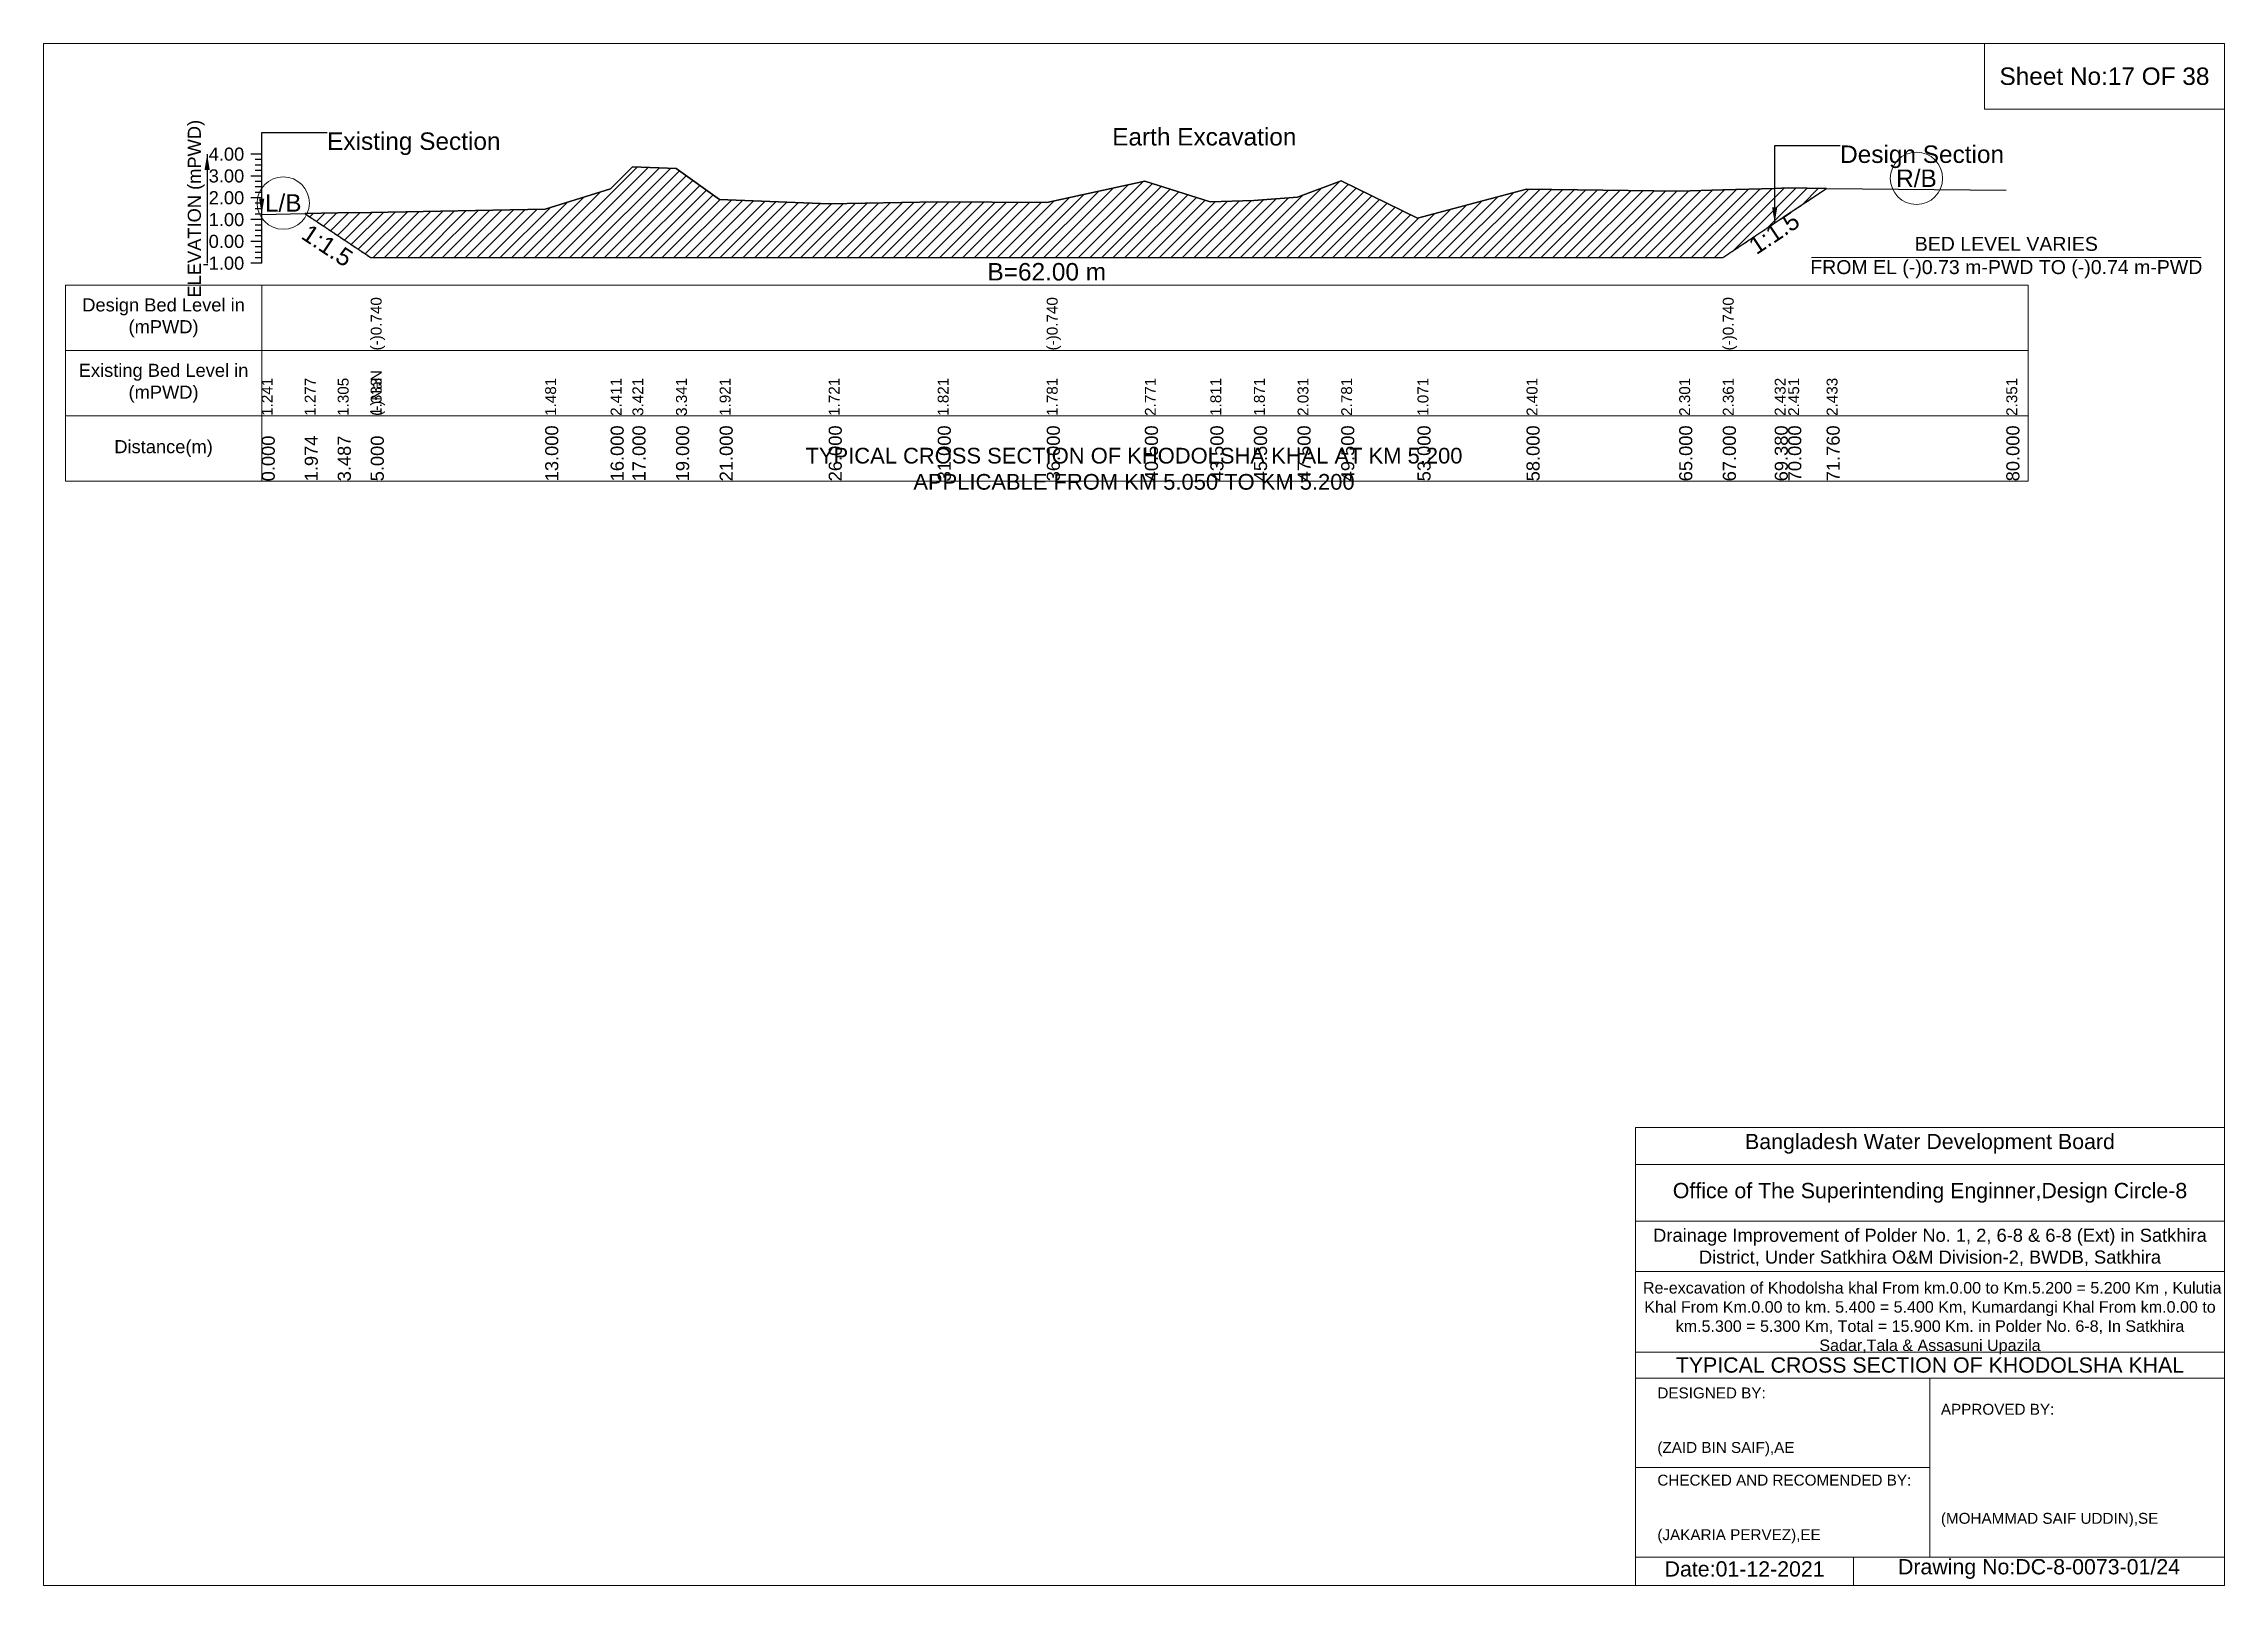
# Model space of a CAD drawing. Header units: inches. Extents: x 93000 to 476000, y -4242 to 0.
# Drawn here: x 260000 to 266000, y -4242 to 0 of the extents above; entities that cross this region are included whole.
import ezdxf

# ---------------------------------------------------------------- set-up
doc = ezdxf.new("R2010")
doc.units = ezdxf.units.IN
doc.header["$LTSCALE"] = 7
doc.header["$MEASUREMENT"] = 0
doc.linetypes.add('DASHED', pattern=[0.75, 0.5, -0.25])
for name, color, linetype, lineweight in [('Cross section Data Border', 7, 'Continuous', 9), ('Cross Section Labels', 7, 'Continuous', 9), ('Design_Bed_Level for Xsection', 7, 'DASHED', 25), ('Existing_Bed_Level for Xsection', 7, 'Continuous', 25), ('Long Section Labels', 7, 'Continuous', 9)]:
    doc.layers.add(name, color=color, linetype=linetype, lineweight=lineweight)
doc.styles.get("Standard").update_dxf_attribs({"font": 'arial.ttf'})
doc.dimstyles.get("Standard").update_dxf_attribs({"dimtxt": 0.18, "dimasz": 0.18, "dimexe": 0.18, "dimexo": 0.0625, "dimgap": 0.09, "dimtad": 0, "dimtih": 1, "dimtoh": 1, "dimdec": 4, "dimzin": 0, "dimdsep": 46, "dimtxsty": 'Standard', "dimcen": 0.09, "dimadec": 0, "dimazin": 0, "dimtfac": 1, "dimtdec": 4, "dimtofl": 0, "dimtmove": 0, "dimatfit": 3, "dimfxl": 1, "dimtolj": 1, "dimtzin": 0, "dimarcsym": 0})

msp = doc.modelspace()

# ---------------------------------------------------------------- texts
at = {"layer": 'Cross section Data Border', "attachment_point": 5}
for s, insert, char_height in [('Sheet No:17 OF 38', (265670, -90), 48), ('Bangladesh Water Development Board', (265190, -3027), 42), ('Office of The Superintending Enginner,Design Circle-8', (265190, -3162), 42)]:
    msp.add_mtext(s, dxfattribs=dict(at, insert=insert, char_height=char_height))
at = {"layer": 'Cross section Data Border'}
for s, insert, char_height, width, attachment_point in [('Design Bed Level in (mPWD)', (260330, -754.3), 36, 480, 5), ('Existing Bed Level in (mPWD)', (260330, -934.3), 36, 480, 5), ('Distance(m)', (260330, -1114.3), 36, 480, 5), ('Drainage Improvement of Polder No. 1, 2, 6-8 & 6-8 (Ext) in Satkhira District, Under Satkhira O&M Division-2, BWDB, Satkhira', (265190, -3312), 36, 1680, 5), (' Re-excavation of Khodolsha khal From km.0.00 to Km.5.200 = 5.200 Km , Kulutia Khal From Km.0.00 to km. 5.400 = 5.400 Km, Kumardangi Khal From km.0.00 to km.5.300 = 5.300 Km, Total = 15.900 Km. in Polder No. 6-8, In Satkhira Sadar,Tala & Assasuni Upazila', (265190, -3507), 31.6143, 1620, 5), ('TYPICAL CROSS SECTION OF KHODOLSHA KHAL', (265190, -3636), 42, 1680, 5), ('DESIGNED BY:^J^J^J(ZAID BIN SAIF),AE', (264440, -3792), 30, 840, 4), ('APPROVED BY:^J^J^J^J^J^J(MOHAMMAD SAIF UDDIN),SE', (265220, -3912), 30, 840, 4), ('CHECKED AND RECOMENDED BY:^J^J^J(JAKARIA PERVEZ),EE', (264440, -4032), 30, 840, 4), ('Date:01-12-2021', (264680, -4197), 42, 840, 5), ('Drawing No:DC-8-0073-01/24', (265490, -4197), 42, 1320, 5)]:
    msp.add_mtext(s, dxfattribs=dict(at, insert=insert, char_height=char_height, width=width, attachment_point=attachment_point))
at = {"layer": 'Cross Section Labels'}
for s, insert, char_height, attachment_point in [('Earth Excavation', (262940, -232.3), 48, 1), ('Existing Section', (260780, -244.3), 48, 1), ('Design Section', (264942.8, -280.3), 48, 1), ('R/B', (265152.8, -370.7), 48, 5), ('L/B', (260659.2, -438.7), 48, 5), ('BED LEVEL VARIES ^JFROM EL (-)0.73 m-PWD TO (-)0.74 m-PWD', (265400, -588.7), 38.4, 5), ('B=62.00 m', (262760, -603.7), 48, 2), ('TYPICAL CROSS SECTION OF KHODOLSHA KHAL AT KM 5.200^JAPPLICABLE FROM KM 5.050 TO KM 5.200', (263000, -1170), 43.2, 5)]:
    msp.add_mtext(s, dxfattribs=dict(at, insert=insert, char_height=char_height, attachment_point=attachment_point))
at = {"layer": 'Cross Section Labels', "char_height": 48, "attachment_point": 2}
for insert, rotation in [((264747.8, -501), 33.69007), ((260794.2, -535.6), 326.30993)]:
    msp.add_mtext('1:1.5', dxfattribs=dict(at, insert=insert, rotation=rotation))
at = {"layer": 'Existing_Bed_Level for Xsection', "insert": (260420, -454.3), "char_height": 36, "attachment_point": 5, "rotation": 90}
msp.add_mtext('ELEVATION (mPWD)', dxfattribs=at)
at = {"layer": 'Existing_Bed_Level for Xsection', "char_height": 36, "attachment_point": 6}
for s, insert in [('4.00', (260552, -304.3)), ('3.00', (260552, -364.3)), ('2.00', (260552, -424.3)), ('1.00', (260552, -484.3)), ('0.00', (260552, -544.3)), ('-1.00', (260552, -604.3))]:
    msp.add_mtext(s, dxfattribs=dict(at, insert=insert))
at = {"layer": 'Long Section Labels', "attachment_point": 1, "rotation": 90}
for s, insert, char_height in [('(-)0.740', (260900, -844.3), 30), ('(-)0.740', (262760, -844.3), 30), ('(-)0.740', (264620, -844.3), 30), ('1.241', (260600, -1024.3), 30), ('1.277', (260718.4, -1024.3), 30), ('1.305', (260809.2, -1024.3), 30), ('(-)NaN', (260900, -1024.3), 30), ('(-)NaN', (260900, -1024.3), 30), ('1.333', (260900, -1024.3), 30), ('1.333', (260900, -1024.3), 30), ('1.481', (261380, -1024.3), 30), ('2.411', (261560, -1024.3), 30), ('3.421', (261620, -1024.3), 30), ('3.341', (261740, -1024.3), 30), ('1.921', (261860, -1024.3), 30), ('1.721', (262160, -1024.3), 30), ('1.821', (262460, -1024.3), 30), ('1.781', (262760, -1024.3), 30), ('1.781', (262760, -1024.3), 30), ('2.771', (263030, -1024.3), 30), ('1.811', (263210, -1024.3), 30), ('1.871', (263330, -1024.3), 30), ('2.031', (263450, -1024.3), 30), ('2.781', (263570, -1024.3), 30), ('1.071', (263780, -1024.3), 30), ('2.401', (264080, -1024.3), 30), ('2.301', (264500, -1024.3), 30), ('2.361', (264620, -1024.3), 30), ('2.361', (264620, -1024.3), 30), ('2.361', (264620, -1024.3), 30), ('2.432', (264762.8, -1024.3), 30), ('2.451', (264800, -1024.3), 30), ('2.433', (264905.6, -1024.3), 30), ('2.351', (265400, -1024.3), 30), ('1.974', (260718.4, -1204.3), 36), ('13.000', (261380, -1204.3), 36), ('16.000', (261560, -1204.3), 36), ('17.000', (261620, -1204.3), 36), ('19.000', (261740, -1204.3), 36), ('21.000', (261860, -1204.3), 36), ('26.000', (262160, -1204.3), 36), ('31.000', (262460, -1204.3), 36), ('36.000', (262760, -1204.3), 36), ('36.000', (262760, -1204.3), 36), ('36.000', (262760, -1204.3), 36), ('40.500', (263030, -1204.3), 36), ('43.500', (263210, -1204.3), 36), ('45.500', (263330, -1204.3), 36), ('47.500', (263450, -1204.3), 36), ('49.500', (263570, -1204.3), 36), ('53.000', (263780, -1204.3), 36), ('58.000', (264080, -1204.3), 36), ('65.000', (264500, -1204.3), 36), ('67.000', (264620, -1204.3), 36), ('67.000', (264620, -1204.3), 36), ('67.000', (264620, -1204.3), 36), ('69.380', (264762.8, -1204.3), 36), ('70.000', (264800, -1204.3), 36), ('71.760', (264905.6, -1204.3), 36), ('80.000', (265400, -1204.3), 36), ('0.000', (260600, -1204.3), 36), ('3.487', (260809.2, -1204.3), 36), ('5.000', (260900, -1204.3), 36), ('5.000', (260900, -1204.3), 36), ('5.000', (260900, -1204.3), 36)]:
    msp.add_mtext(s, dxfattribs=dict(at, insert=insert, char_height=char_height))

# ---------------------------------------------------------------- hatches: boundary and pattern name
at = {"layer": 'Existing_Bed_Level for Xsection'}
h = msp.add_hatch(dxfattribs=at)
h.set_pattern_fill('ANSI31', color=256, scale=180, style=0)
h.paths.add_polyline_path([(260718.4, -467.6), (260809.2, -528.1), (260900, -588.7), (261380, -588.7), (261560, -588.7), (261620, -588.7), (261740, -588.7), (261860, -588.7), (262160, -588.7), (262460, -588.7), (262760, -588.7), (263030, -588.7), (263210, -588.7), (263330, -588.7), (263450, -588.7), (263570, -588.7), (263780, -588.7), (264080, -588.7), (264500, -588.7), (264620, -588.7), (264762.8, -493.5), (264800, -468.7), (264905.6, -398.3), (264800, -397.2), (264762.8, -398.3), (264620, -402.6), (264500, -406.2), (264080, -400.2), (263780, -480), (263570, -377.4), (263450, -422.4), (263330, -432), (263210, -435.6), (263030, -378), (262760, -437.4), (262460, -435), (262160, -441), (261860, -429), (261740, -343.8), (261620, -339), (261560, -399.6), (261380, -455.4), (260900, -464.3), (260809.2, -465.9)])

# ---------------------------------------------------------------- linework, layer by layer
at = {"layer": 'Cross section Data Border'}
for points in [[(260000, 0), (266000, 0), (266000, -4242), (260000, -4242)], [(265340, 0), (266000, 0), (266000, -180), (265340, -180)], [(260060, -664.3), (265460, -664.3), (265460, -1204.3), (260060, -1204.3)]]:
    msp.add_lwpolyline(points, close=True, dxfattribs=at)
for points in [[(260600, -664.3), (260600, -1204.3)], [(260060, -844.3), (265460, -844.3)], [(260060, -1024.3), (265460, -1024.3)], [(264380, -4242), (264380, -2982), (266000, -2982)], [(264380, -3084), (266000, -3084)], [(264380, -3240), (266000, -3240)], [(264380, -3378), (266000, -3378)], [(264380, -3600), (266000, -3600)], [(264380, -3672), (266000, -3672)], [(265190, -3672), (265190, -4164)], [(264380, -3918), (265190, -3918)], [(264380, -4164), (266000, -4164)], [(264980, -4164), (264980, -4242)]]:
    msp.add_lwpolyline(points, dxfattribs=at)
at = {"layer": 'Cross Section Labels'}
msp.add_lwpolyline([(264864.2, -588.7), (265935.8, -588.7)], dxfattribs=at)
for centre in [(265152.8, -370.7), (260659.2, -438.7)]:
    msp.add_circle(centre, 72, dxfattribs=at)
at = {"layer": 'Design_Bed_Level for Xsection'}
msp.add_lwpolyline([(260718.4, -467.6), (260809.2, -528.1), (260900, -588.7), (262760, -588.7), (264620, -588.7), (264762.8, -493.5), (264905.6, -398.3)], dxfattribs=at)
at = {"layer": 'Existing_Bed_Level for Xsection'}
for points in [[(260600, -304.3), (260570, -304.3)], [(260600, -319.3), (260582, -319.3)], [(260600, -334.3), (260582, -334.3)], [(260600, -349.3), (260582, -349.3)], [(260600, -604.3), (260600, -544.3), (260600, -484.3), (260600, -424.3), (260600, -364.3), (260600, -304.3)], [(260600, -469.8), (260718.4, -467.6), (260809.2, -465.9), (260900, -464.3), (260900, -464.3), (261380, -455.4), (261560, -399.6), (261620, -339), (261740, -343.8), (261860, -429), (262160, -441), (262460, -435), (262760, -437.4), (262760, -437.4), (263030, -378), (263210, -435.6), (263330, -432), (263450, -422.4), (263570, -377.4), (263780, -480), (264080, -400.2), (264500, -406.2), (264620, -402.6), (264620, -402.6), (264762.8, -398.3), (264800, -397.2), (264905.6, -398.3), (265400, -403.2)], [(260600, -364.3), (260570, -364.3)], [(260600, -379.3), (260582, -379.3)], [(260600, -394.3), (260582, -394.3)], [(260600, -409.3), (260582, -409.3)], [(260600, -424.3), (260570, -424.3)], [(260600, -439.3), (260582, -439.3)], [(260600, -454.3), (260582, -454.3)], [(260600, -469.3), (260582, -469.3)], [(260600, -484.3), (260570, -484.3)], [(260600, -499.3), (260582, -499.3)], [(260600, -514.3), (260582, -514.3)], [(260600, -529.3), (260582, -529.3)], [(260600, -544.3), (260570, -544.3)], [(260600, -559.3), (260582, -559.3)], [(260600, -574.3), (260582, -574.3)], [(260600, -589.3), (260582, -589.3)], [(260600, -604.3), (260570, -604.3)]]:
    msp.add_lwpolyline(points, dxfattribs=at)
msp.add_lwpolyline([(260718.4, -467.6), (260718.4, -467.6), (260809.2, -528.1), (260900, -588.7), (260900, -588.7), (261380, -588.7), (261560, -588.7), (261620, -588.7), (261740, -588.7), (261860, -588.7), (262160, -588.7), (262460, -588.7), (262760, -588.7), (262760, -588.7), (263030, -588.7), (263210, -588.7), (263330, -588.7), (263450, -588.7), (263570, -588.7), (263780, -588.7), (264080, -588.7), (264500, -588.7), (264620, -588.7), (264620, -588.7), (264762.8, -493.5), (264800, -468.7), (264905.6, -398.3), (264800, -397.2), (264762.8, -398.3), (264620, -402.6), (264620, -402.6), (264500, -406.2), (264080, -400.2), (263780, -480), (263570, -377.4), (263450, -422.4), (263330, -432), (263210, -435.6), (263030, -378), (262760, -437.4), (262760, -437.4), (262460, -435), (262160, -441), (261860, -429), (261740, -343.8), (261620, -339), (261560, -399.6), (261380, -455.4), (260900, -464.3), (260900, -464.3), (260809.2, -465.9), (260718.4, -467.6)], close=True, dxfattribs=at)

msp.set_redraw_order([(e.dxf.handle, doc.entitydb.next_handle()) for e in msp.query("TEXT MTEXT ATTDEF DIMENSION ARC_DIMENSION")])  # texts and dimensions are drawn at this point

# ---------------------------------------------------------------- leaders
at = {"layer": 'Cross Section Labels', "annotation_type": 0, "has_hookline": 1, "hookline_direction": 0}
for points, text_width in [([(260600, -469.8), (260600, -244.3), (260779.9, -244.3)], 467.2), ([(264762.8, -493.5), (264762.8, -280.3), (264942.7, -280.3)], 441.2)]:
    msp.add_leader(points, dimstyle='Standard', override={"dimasz": 43.2}, dxfattribs=dict(at, text_width=text_width))
at = {"layer": 'Existing_Bed_Level for Xsection'}
msp.add_leader([(260450, -304.3), (260450, -604.3)], dimstyle='Standard', override={"dimasz": 43.2}, dxfattribs=at)

doc.saveas('drawing.dxf')
